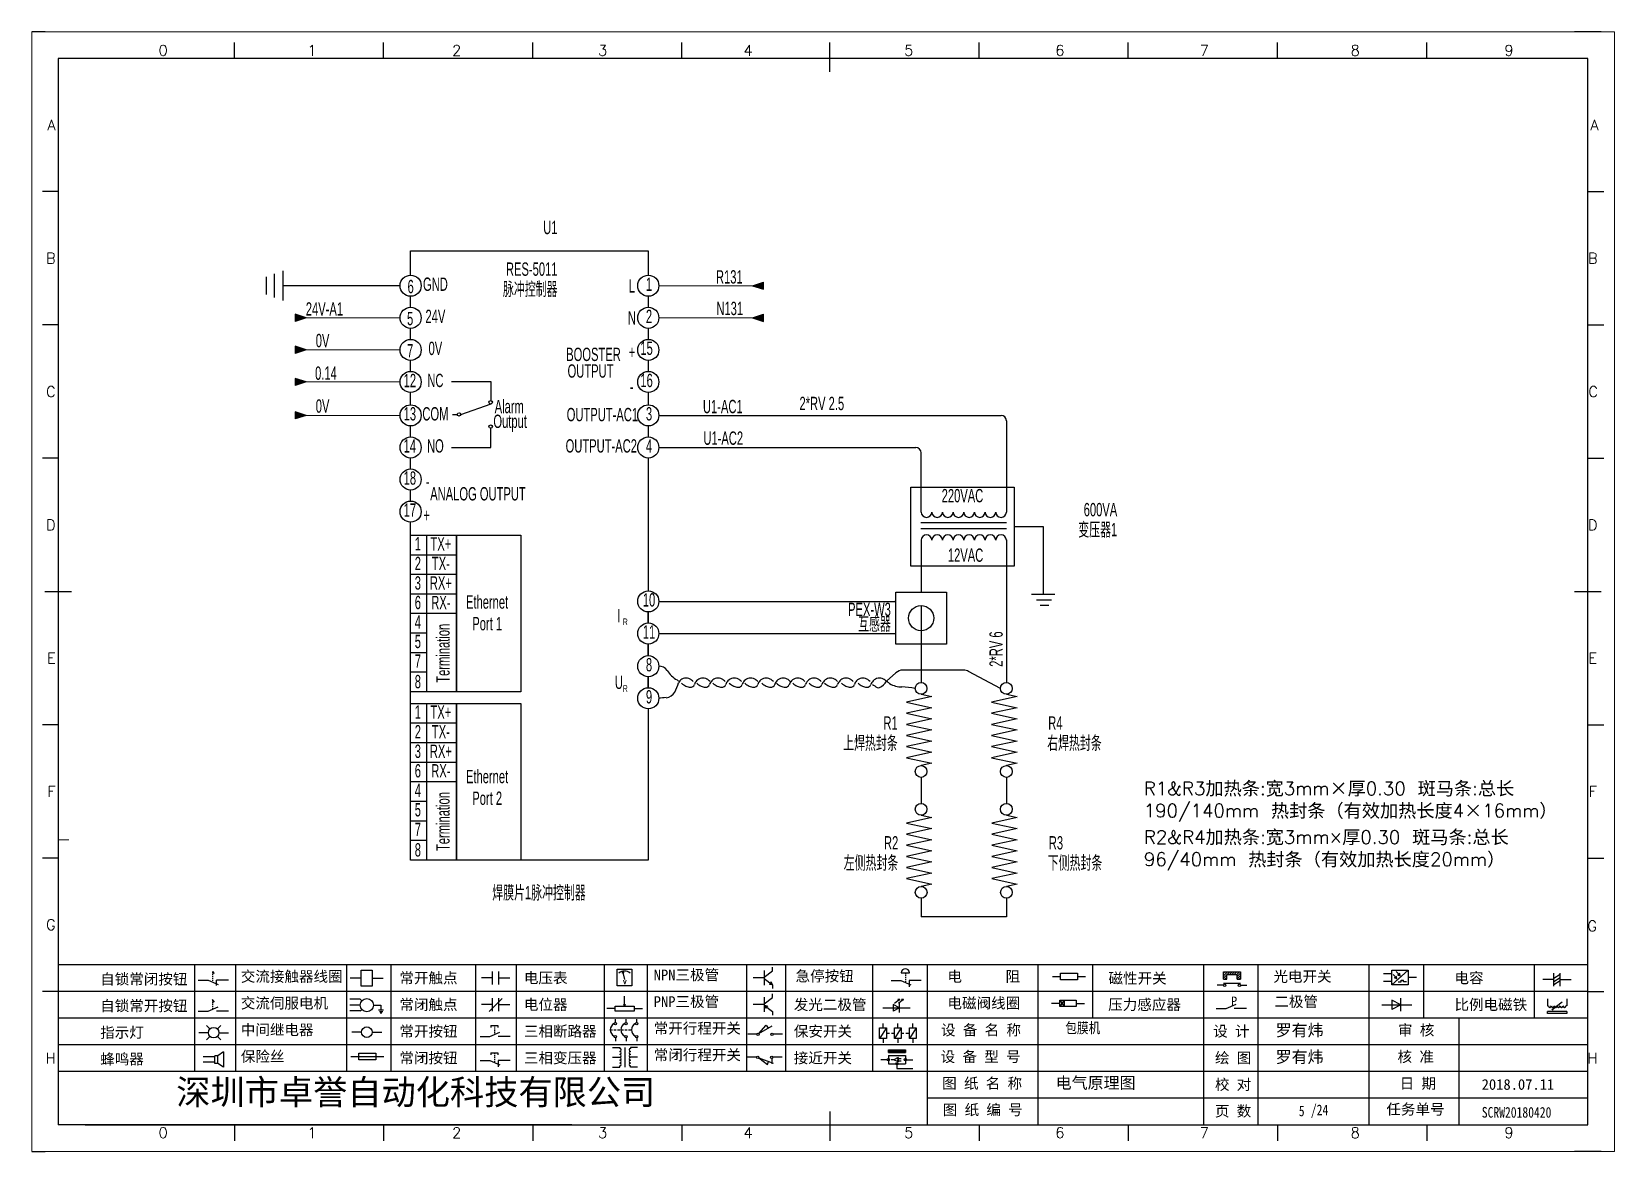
# Model space of a CAD drawing. Extents: x 49673 to 52330, y -5620 to -4375.
# Drawn here: x 51021.8 to 51318.8, y -4860.2 to -4650.2 of the extents above; entities that cross this region are included whole.
import ezdxf
from ezdxf.enums import TextEntityAlignment as Align

# ---------------------------------------------------------------- set-up
doc = ezdxf.new("R2010")
doc.units = 0
doc.header["$MEASUREMENT"] = 0
doc.layers.add('AE_BOR', color=1, linetype='Continuous')
doc.layers.add('Dimension', color=3, linetype='Continuous', lineweight=13)
doc.styles.get("Standard").update_dxf_attribs({"font": 'txt.shx'})
doc.styles.add('WD', font='simplex.shx', dxfattribs={"bigfont": 'gbcbig.shx'})
doc.styles.add('样式 8', font='arial.ttf')
doc.styles.add('楷体', font='STFANGSO.TTF', dxfattribs={"width": 0.8})
doc.styles.add('汉字', font='')
doc.styles.get('汉字').set_extended_font_data('新宋体')

msp = doc.modelspace()

# ---------------------------------------------------------------- texts
at = {"color": 3, "lineweight": 0, "style": '样式 8', "width": 0.6}
for s, height, p in [('6', 2.5, (51092.92, -4698.01)), ('GND', 2.5, (51097.56, -4697.57)), ('L', 2.5, (51134.44, -4697.9)), ('1', 2.5, (51137.65, -4697.57)), ('5', 2.5, (51092.82, -4704.03)), ('24V', 2.5, (51097.56, -4703.58)), ('N', 2.5, (51134.44, -4703.91)), ('2', 2.5, (51137.65, -4703.58)), ('7', 2.5, (51092.82, -4710.05)), ('0V', 2.5, (51097.56, -4709.6)), ('BOOSTER', 2.5, (51127.23, -4710.73)), ('+', 2.5, (51134.46, -4710.3)), ('15', 2.5, (51137.19, -4709.6)), ('OUTPUT', 2.5, (51126.67, -4713.85)), ('12', 2.5, (51092.77, -4715.62)), ('NC', 2.5, (51097.56, -4715.62)), ('16', 2.5, (51137.19, -4715.62)), ('Alarm', 2.5, (51111.42, -4720.46)), ('-', 2.5, (51134.4, -4716.78)), ('13', 2.5, (51092.77, -4721.88)), ('COM', 2.5, (51097.56, -4721.88)), ('Output', 2.5, (51111.59, -4723.64)), ('OUTPUT-AC1', 2.5, (51128.9, -4722.02)), ('3', 2.5, (51137.65, -4721.88)), ('14', 2.5, (51092.77, -4727.9)), ('NO', 2.5, (51097.56, -4727.9)), ('OUTPUT-AC2', 2.5, (51128.69, -4727.9)), ('4', 2.5, (51137.65, -4727.9)), ('18', 2.5, (51092.77, -4733.92)), ('-', 2.5, (51096.12, -4734.57)), ('ANALOG OUTPUT', 2.5, (51105.55, -4736.88)), ('17', 2.5, (51092.77, -4739.93)), ('+', 2.5, (51095.92, -4740.9)), ('1', 2.5, (51094.27, -4746.26)), ('TX+', 2.5, (51098.59, -4746.27)), ('2', 2.5, (51094.27, -4749.93)), ('TX-', 2.5, (51098.59, -4749.94)), ('3', 2.5, (51094.27, -4753.6)), ('RX+', 2.5, (51098.59, -4753.61)), ('6', 2.5, (51094.27, -4757.27)), ('RX-', 2.5, (51098.59, -4757.27)), ('Ethernet', 2.5, (51107.26, -4757.13)), ('10', 2.5, (51137.65, -4756.78)), ('4', 2.5, (51094.27, -4760.93)), ('Port 1', 2.5, (51107.28, -4761.25)), ('I', 2.5, (51132.01, -4759.74)), ('R', 1.25, (51133.19, -4760.89)), ('5', 2.5, (51094.27, -4764.6)), ('11', 2.5, (51137.65, -4762.8)), ('7', 2.5, (51094.27, -4768.27)), ('8', 2.5, (51137.65, -4768.93)), ('8', 2.5, (51094.27, -4772.1)), ('U', 2.5, (51132, -4772.25)), ('R', 1.25, (51133.18, -4773.4)), ('9', 2.5, (51137.65, -4774.95)), ('1', 2.5, (51094.27, -4777.82)), ('TX+', 2.5, (51098.59, -4777.83)), ('2', 2.5, (51094.27, -4781.49)), ('TX-', 2.5, (51098.59, -4781.5)), ('3', 2.5, (51094.27, -4785.16)), ('RX+', 2.5, (51098.59, -4785.17)), ('6', 2.5, (51094.27, -4788.83)), ('RX-', 2.5, (51098.59, -4788.84)), ('Ethernet', 2.5, (51107.26, -4789.86)), ('4', 2.5, (51094.27, -4792.5)), ('Port 2', 2.5, (51107.28, -4793.98)), ('5', 2.5, (51094.27, -4796.16)), ('7', 2.5, (51094.27, -4799.83)), ('8', 2.5, (51094.27, -4803.66)), ('焊膜片1脉冲控制器', 2.5, (51117, -4811.62))]:
    msp.add_text(s, height=height, dxfattribs=at).set_placement(p, align=Align.MIDDLE)
at = {"char_height": 2.5, "attachment_point": 1}
for s, insert, width in [('R1&R3{\\f宋体|b0|i0|c134|p2;加热条}:{\\f宋体|b0|i0|c134|p2;宽}3mm{\\f宋体|b0|i0|c134|p2;×厚}0.30 {\\f宋体|b0|i0|c134|p2;斑马条}:{\\f宋体|b0|i0|c134|p2;总长}190/140mm {\\f宋体|b0|i0|c134|p2;热封条（有效加热长度}4{\\f宋体|b0|i0|c134|p2;×}16mm{\\f宋体|b0|i0|c134|p2;）}', (51230.49, -4790.89), 82.4243), ('R2&R4加热条:宽3mm×厚0.30 斑马条:总长96/40mm 热封条（有效加热长度20mm）', (51230.51, -4800.02), 82.6149)]:
    msp.add_mtext(s, dxfattribs=dict(at, insert=insert, width=width))
at = {"lineweight": 0, "style": '样式 8', "width": 0.6}
for tag, p in [('U1', (51120.47, -4688.18)), ('RES-5011', (51120.47, -4695.99)), ('脉冲控制器', (51120.47, -4699.71)), ('220VAC', (51200.37, -4738.48)), ('600VA', (51225.51, -4741.1)), ('变压器1', (51225.51, -4744.83)), ('12VAC', (51200.37, -4749.64)), ('PEX-W3', (51183.03, -4759.81)), ('互感器', (51183.03, -4762.51)), ('R1', (51184.31, -4781.12)), ('R4', (51215.24, -4781.12)), ('上焊热封条', (51184.31, -4784.85)), ('右焊热封条', (51222.59, -4784.85)), ('R2', (51184.42, -4803.59)), ('R3', (51215.35, -4803.59)), ('左侧热封条', (51184.42, -4807.32)), ('下侧热封条', (51222.7, -4807.32))]:
    msp.add_attdef(tag, text='', height=2.5, dxfattribs=at).set_placement(p, align=Align.RIGHT)
at = {"layer": 'Dimension', "lineweight": 0, "style": '样式 8', "width": 0.6}
for s, p in [('R131', (51155.22, -4697.45)), ('24V-A1', (51080.23, -4703.46)), ('N131', (51155.3, -4703.37)), ('0V', (51077.67, -4709.39)), ('0V', (51077.67, -4721.67)), ('U1-AC1', (51155.22, -4721.76)), ('U1-AC2', (51155.3, -4727.69))]:
    msp.add_text(s, height=2.5, dxfattribs=at).set_placement(p, align=Align.RIGHT)
at = {"layer": 'Dimension', "color": 6, "lineweight": 0, "style": '样式 8', "width": 0.6}
msp.add_text('0.14', height=2.5, dxfattribs=at).set_placement((51079.06, -4715.5), align=Align.RIGHT)
at = {"layer": 'Dimension', "color": 1, "lineweight": 0, "style": '样式 8', "width": 0.6}
msp.add_text('2*RV 2.5', height=2.5, dxfattribs=at).set_placement((51165.88, -4721.19))
for s, p in [('Termination', (51100.23, -4772.32)), ('2*RV 6', (51204.02, -4769.33)), ('Termination', (51100.23, -4803.88))]:
    msp.add_text(s, height=2.5, rotation=90, dxfattribs=at).set_placement(p)
at = {"layer": 'Dimension', "color": 0, "lineweight": 0, "insert": (51259.58, -4851.62), "char_height": 2, "width": 2.9421, "attachment_point": 1, "style": '楷体'}
msp.add_mtext('5', dxfattribs=at)

# ---------------------------------------------------------------- blocks, each defined once
blk = doc.blocks.new('磁性开关')
at = {"linetype": 'ByBlock'}
h = blk.add_hatch(dxfattribs=at)
h.set_pattern_fill('ANSI31', color=256, scale=0.1, style=0)
h.set_pattern_definition([(45, (0, 0), (-0.224506403, 0.224506403), [])])
h.paths.add_polyline_path([(-1910.88, -776.69), (-1910.88, -775.29), (-1907.69, -775.29), (-1907.69, -776.69), (-1908.31, -776.69), (-1908.31, -775.79), (-1910.25, -775.79), (-1910.25, -776.69)])
for p, q in [((-1910.91, -777.81), (-1912.09, -777.81)), ((-1910.88, -776.69), (-1910.88, -775.29)), ((-1910.88, -775.29), (-1907.69, -775.29)), ((-1910.88, -776.69), (-1910.25, -776.69)), ((-1910.88, -777.39), (-1907.69, -777.39)), ((-1910.25, -776.69), (-1910.25, -775.79)), ((-1910.25, -775.79), (-1908.31, -775.79)), ((-1908.31, -776.69), (-1908.31, -775.79)), ((-1908.31, -776.69), (-1907.69, -776.69)), ((-1907.69, -775.29), (-1907.69, -776.69)), ((-1907.66, -777.81), (-1906.48, -777.81))]:
    blk.add_line(p, q, dxfattribs=at)
for centre in [(-1910.68, -777.81), (-1907.88, -777.81)]:
    blk.add_circle(centre, 0.225, dxfattribs=at)
blk = doc.blocks.new('*U28')
at = {"linetype": 'ByBlock'}
for p, q in [((-1909.23, -780.45), (-1909.23, -780.67)), ((-1909.23, -780.45), (-1908.92, -780.84)), ((-1909.23, -780.84), (-1909.23, -781.05)), ((-1911.92, -782.07), (-1910.06, -782.07)), ((-1910.06, -782.07), (-1908.18, -782.88)), ((-1909.23, -781.23), (-1909.23, -781.44)), ((-1909.23, -781.61), (-1909.23, -781.83)), ((-1909.23, -782), (-1909.23, -782.21)), ((-1909.23, -782.38), (-1909.23, -782.43)), ((-1908.52, -783.07), (-1908.52, -782.07)), ((-1906.25, -782.07), (-1908.52, -782.07))]:
    blk.add_line(p, q, dxfattribs=at)
blk = doc.blocks.new('*U30')
at = {"linetype": 'ByBlock'}
for p, q in [((-1911.92, -792.89), (-1910.06, -792.89)), ((-1910.06, -792.89), (-1908.18, -792.08)), ((-1908.88, -791.17), (-1909.23, -790.71)), ((-1909.23, -790.71), (-1909.23, -790.92)), ((-1909.23, -791.09), (-1909.23, -791.31)), ((-1909.23, -791.48), (-1909.23, -791.69)), ((-1909.23, -791.86), (-1909.23, -792.08)), ((-1909.23, -792.25), (-1909.23, -792.47)), ((-1906.25, -792.89), (-1908.52, -792.89))]:
    blk.add_line(p, q, dxfattribs=at)
blk = doc.blocks.new('蜂鸣器')
at = {"linetype": 'ByBlock'}
for p, q in [((-1907.17, -795.53), (-1908.25, -796.26)), ((-1907.17, -795.53), (-1907.17, -798.41)), ((-1908.8, -796.48), (-1911.01, -796.48)), ((-1908.8, -797.46), (-1911.01, -797.46)), ((-1908.25, -796.26), (-1908.8, -796.26)), ((-1908.8, -797.68), (-1908.8, -796.26)), ((-1908.25, -797.68), (-1908.8, -797.68)), ((-1908.25, -797.68), (-1908.25, -796.26)), ((-1907.17, -798.41), (-1908.25, -797.68))]:
    blk.add_line(p, q, dxfattribs=at)
blk = doc.blocks.new('指示灯')
at = {"linetype": 'ByBlock'}
for p, q in [((-1854.25, -776.92), (-1856.06, -776.92)), ((-1854.62, -775.59), (-1853.97, -776.23)), ((-1854.62, -778.25), (-1853.97, -777.61)), ((-1851.9, -775.59), (-1852.54, -776.23)), ((-1851.9, -778.25), (-1852.54, -777.61)), ((-1852.26, -776.92), (-1850.45, -776.92))]:
    blk.add_line(p, q, dxfattribs=at)
blk.add_circle((-1853.26, -776.92), 0.992, dxfattribs=at)
blk = doc.blocks.new('光电开关')
at = {"linetype": 'ByBlock'}
h = blk.add_hatch(dxfattribs=at)
h.set_pattern_fill('ANSI31', color=256, scale=0.01, style=0)
h.set_pattern_definition([(45, (0.172267, 0), (-0.0224506403, 0.0224506403), [])])
h.paths.add_polyline_path([(-1882.44, -776.34), (-1882.5, -775.91), (-1882.68, -776.07)])
h.paths.add_polyline_path([(-1882.86, -776.23), (-1882.44, -776.34), (-1882.68, -776.07)])
h.paths.add_polyline_path([(-1883.05, -776.88), (-1883.11, -776.45), (-1883.29, -776.61)])
h.paths.add_polyline_path([(-1883.47, -776.77), (-1883.05, -776.88), (-1883.29, -776.61)])
for p, q in [((-1884.01, -775.96), (-1885.56, -775.96)), ((-1884.01, -777.39), (-1885.56, -777.39)), ((-1880.91, -775.3), (-1884.01, -778.05)), ((-1883.75, -776.09), (-1883.05, -776.88)), ((-1883.11, -776.45), (-1883.47, -776.77)), ((-1883.05, -776.88), (-1883.47, -776.77)), ((-1883.14, -775.55), (-1882.44, -776.34)), ((-1883.05, -776.88), (-1883.11, -776.45)), ((-1882.5, -775.91), (-1882.86, -776.23)), ((-1882.44, -776.34), (-1882.86, -776.23)), ((-1882.78, -777.47), (-1882.23, -777.47)), ((-1882.44, -776.34), (-1882.5, -775.91)), ((-1882.23, -777.47), (-1882.23, -777.14)), ((-1882.23, -777.14), (-1881.78, -777.14)), ((-1881.78, -777.47), (-1881.78, -777.14)), ((-1881.23, -777.47), (-1881.78, -777.47)), ((-1879.37, -776.67), (-1880.91, -776.67))]:
    blk.add_line(p, q, dxfattribs=at)
blk.add_lwpolyline([(-1884.01, -775.3), (-1880.91, -775.3), (-1880.91, -778.05), (-1884.01, -778.05)], close=True, dxfattribs=at)
blk = doc.blocks.new('交流接触器线圈')
at = {"linetype": 'ByBlock'}
for p, q in [((-1880.82, -781.77), (-1882.87, -781.77)), ((-1878.72, -781.77), (-1876.67, -781.77))]:
    blk.add_line(p, q, dxfattribs=at)
blk.add_lwpolyline([(-1880.82, -780.28), (-1878.72, -780.28), (-1878.72, -783.26), (-1880.82, -783.26)], close=True, dxfattribs=at)
blk = doc.blocks.new('交流伺服电机')
at = {"linetype": 'ByBlock'}
for p, q in [((-1880.97, -785.75), (-1882.94, -785.75)), ((-1880.97, -786.85), (-1882.94, -786.85)), ((-1880.97, -785.75), (-1880.65, -786.03)), ((-1878.49, -786.85), (-1877.07, -786.85)), ((-1877.07, -786.85), (-1877.07, -787.72)), ((-1880.97, -787.94), (-1882.94, -787.94)), ((-1880.97, -787.94), (-1880.65, -787.67)), ((-1877.54, -787.72), (-1876.59, -787.72)), ((-1877.38, -788.01), (-1876.75, -788.01)), ((-1877.23, -788.29), (-1876.9, -788.29))]:
    blk.add_line(p, q, dxfattribs=at)
blk.add_circle((-1879.73, -786.85), 1.24, dxfattribs=at)
blk = doc.blocks.new('中间继电器')
at = {"linetype": 'ByBlock'}
for p, q in [((-1880.72, -791.92), (-1882.54, -791.92)), ((-1878.74, -791.92), (-1876.92, -791.92))]:
    blk.add_line(p, q, dxfattribs=at)
blk.add_circle((-1879.73, -791.92), 0.992, dxfattribs=at)
blk = doc.blocks.new('保险丝')
at = {"linetype": 'ByBlock'}
blk.add_line((-1882.72, -796.49), (-1876.55, -796.49), dxfattribs=at)
blk.add_lwpolyline([(-1881.2, -795.86), (-1878.06, -795.86), (-1878.06, -797.12), (-1881.2, -797.12)], close=True, dxfattribs=at)
blk = doc.blocks.new('常开按钮')
at = {"linetype": 'ByBlock'}
for p, q in [((-1910.06, -787.73), (-1908.18, -786.93)), ((-1909.9, -785.68), (-1908.56, -785.68)), ((-1909.9, -785.68), (-1909.9, -786.07)), ((-1909.23, -785.68), (-1909.23, -785.89)), ((-1909.23, -786.06), (-1909.23, -786.28)), ((-1909.23, -786.45), (-1909.23, -786.67)), ((-1909.23, -786.84), (-1909.23, -787.05)), ((-1908.56, -785.68), (-1908.56, -786.07)), ((-1911.92, -787.73), (-1910.06, -787.73)), ((-1909.23, -787.22), (-1909.23, -787.38)), ((-1906.25, -787.73), (-1908.52, -787.73))]:
    blk.add_line(p, q, dxfattribs=at)
blk = doc.blocks.new('常开触点')
at = {"linetype": 'ByBlock'}
for p, q in [((-1853.82, -782.99), (-1853.82, -780.56)), ((-1852.6, -782.99), (-1852.6, -780.56)), ((-1853.82, -781.77), (-1855.88, -781.77)), ((-1852.6, -781.77), (-1850.55, -781.77))]:
    blk.add_line(p, q, dxfattribs=at)
blk = doc.blocks.new('常闭触点')
at = {"linetype": 'ByBlock'}
for p, q in [((-1853.82, -786.77), (-1855.88, -786.77)), ((-1852.01, -785.66), (-1854.43, -788.1)), ((-1853.82, -787.99), (-1853.82, -785.56)), ((-1852.6, -787.99), (-1852.6, -785.56)), ((-1852.6, -786.77), (-1850.55, -786.77))]:
    blk.add_line(p, q, dxfattribs=at)
blk = doc.blocks.new('常闭按钮')
at = {"linetype": 'ByBlock'}
for p, q in [((-1856.13, -792.28), (-1854.28, -792.28)), ((-1854.28, -792.28), (-1852.4, -793.09)), ((-1854.11, -790.83), (-1852.77, -790.83)), ((-1854.11, -790.83), (-1854.11, -791.22)), ((-1853.44, -790.83), (-1853.44, -791.04)), ((-1853.44, -791.21), (-1853.44, -791.43)), ((-1853.44, -791.6), (-1853.44, -791.82)), ((-1853.44, -791.99), (-1853.44, -792.2)), ((-1853.44, -792.37), (-1853.44, -792.53)), ((-1852.77, -790.83), (-1852.77, -791.22)), ((-1850.47, -792.28), (-1852.73, -792.28)), ((-1852.73, -792.28), (-1852.73, -793.43))]:
    blk.add_line(p, q, dxfattribs=at)
blk = doc.blocks.new('电磁阀线圈')
at = {"linetype": 'ByBlock'}
for p, q in [((-1854.61, -795.92), (-1853.75, -797.16)), ((-1853.75, -795.92), (-1854.61, -797.16)), ((-1853.75, -795.92), (-1853.75, -797.16)), ((-1854.61, -796.54), (-1856.17, -796.54)), ((-1851.53, -796.54), (-1849.97, -796.54))]:
    blk.add_line(p, q, dxfattribs=at)
blk.add_lwpolyline([(-1854.61, -795.92), (-1851.53, -795.92), (-1851.53, -797.16), (-1854.61, -797.16)], close=True, dxfattribs=at)
blk = doc.blocks.new('电压表')
at = {"linetype": 'ByBlock'}
for p, q in [((-1814.84, -780.75), (-1814.91, -781.13)), ((-1814.6, -781.05), (-1814.91, -781.13)), ((-1814.84, -780.75), (-1814.46, -782.26)), ((-1814.84, -780.75), (-1814.6, -781.05))]:
    blk.add_line(p, q, dxfattribs=at)
blk.add_lwpolyline([(-1815.84, -780.34), (-1813.07, -780.34), (-1813.07, -783.49), (-1815.84, -783.49)], close=True, dxfattribs=at)
blk.add_arc((-1814.46, -782.26), 1.56, 46.8313, 133.1687, dxfattribs=at)
at = {"linetype": 'ByBlock', "insert": (-1814.7, -782.39), "char_height": 0.75, "width": 0.6768, "attachment_point": 1}
blk.add_mtext('V', dxfattribs=at)
blk = doc.blocks.new('电位器')
at = {"linetype": 'ByBlock'}
for p, q in [((-1814.45, -787.3), (-1814.62, -786.96)), ((-1814.62, -786.96), (-1814.27, -786.96)), ((-1814.45, -787.3), (-1814.45, -785.39)), ((-1814.45, -787.3), (-1814.27, -786.96)), ((-1816.21, -787.75), (-1817.79, -787.75)), ((-1812.68, -787.75), (-1811.1, -787.75))]:
    blk.add_line(p, q, dxfattribs=at)
blk.add_lwpolyline([(-1816.21, -787.3), (-1812.68, -787.3), (-1812.68, -788.2), (-1816.21, -788.2)], close=True, dxfattribs=at)
blk = doc.blocks.new('三相断路器')
at = {"linetype": 'ByBlock'}
for p, q in [((-1816.17, -790.33), (-1816.17, -789.7)), ((-1814.17, -790.33), (-1814.17, -789.7)), ((-1812.18, -790.33), (-1812.18, -789.7)), ((-1817.14, -791.74), (-1816.72, -791.74)), ((-1816.45, -791.74), (-1816.03, -791.74)), ((-1815.76, -791.74), (-1815.34, -791.74)), ((-1815.07, -791.74), (-1814.65, -791.74)), ((-1814.38, -791.74), (-1813.96, -791.74)), ((-1813.69, -791.74), (-1813.27, -791.74)), ((-1816.17, -793.19), (-1816.17, -793.83)), ((-1814.17, -793.19), (-1814.17, -793.83)), ((-1812.18, -793.19), (-1812.18, -793.83))]:
    blk.add_line(p, q, dxfattribs=at)
for centre in [(-1816.17, -790.55), (-1816.17, -792.98), (-1814.17, -790.55), (-1814.17, -792.98), (-1812.18, -790.55), (-1812.18, -792.98)]:
    blk.add_circle(centre, 0.219, dxfattribs=at)
for centre in [(-1815.81, -791.74), (-1813.82, -791.74), (-1811.83, -791.74)]:
    blk.add_arc(centre, 1.32, 115.5791, 244.4209, dxfattribs=at)
blk = doc.blocks.new('三相变压器')
at = {"linetype": 'ByBlock'}
for p, q in [((-1816.69, -795.03), (-1815.37, -795.03)), ((-1815.37, -795.03), (-1815.37, -795.24)), ((-1814.34, -798.7), (-1814.34, -795.04)), ((-1812, -795.03), (-1813.32, -795.03)), ((-1813.32, -795.03), (-1813.32, -795.24)), ((-1816.69, -796.87), (-1815.37, -796.87)), ((-1816.69, -798.71), (-1815.37, -798.71)), ((-1815.37, -798.71), (-1815.37, -798.5)), ((-1812, -796.87), (-1813.32, -796.87)), ((-1813.32, -798.71), (-1813.32, -798.5)), ((-1812, -798.71), (-1813.32, -798.71))]:
    blk.add_line(p, q, dxfattribs=at)
for centre, start, end in [((-1815.37, -795.51), 270, 90), ((-1815.37, -796.06), 270, 90), ((-1813.32, -795.51), 90, 270), ((-1813.32, -796.06), 90, 270), ((-1815.37, -796.6), 270, 90), ((-1815.37, -797.14), 270, 90), ((-1815.37, -797.68), 270, 90), ((-1815.37, -798.23), 270, 90), ((-1813.32, -796.6), 90, 270), ((-1813.32, -797.14), 90, 270), ((-1813.32, -797.68), 90, 270), ((-1813.32, -798.23), 90, 270)]:
    blk.add_arc(centre, 0.271, start, end, dxfattribs=at)
blk = doc.blocks.new('压力感应器')
at = {"linetype": 'ByBlock'}
for p, q in [((-1817.44, -777.73), (-1815.59, -777.73)), ((-1815.59, -777.73), (-1813.71, -776.93)), ((-1811.78, -777.73), (-1814.05, -777.73))]:
    blk.add_line(p, q, dxfattribs=at)
at = {"linetype": 'ByBlock', "insert": (-1814.65, -775.48), "char_height": 1.68, "width": 1.2242, "attachment_point": 1}
blk.add_mtext('{\\fNSimSun|b0|i0|c134|p49;P}', dxfattribs=at)
blk = doc.blocks.new('二极管')
at = {"linetype": 'ByBlock'}
for p, q in [((-1787.52, -776.77), (-1781.92, -776.77)), ((-1783.97, -776.77), (-1785.69, -775.9)), ((-1785.69, -775.9), (-1785.69, -777.65)), ((-1783.97, -776.77), (-1785.69, -777.65)), ((-1783.97, -777.99), (-1783.97, -775.56))]:
    blk.add_line(p, q, dxfattribs=at)
blk = doc.blocks.new('NPN三极管')
at = {"linetype": 'ByBlock'}
for p, q in [((-1785.73, -780.61), (-1785.73, -783.32)), ((-1785.73, -781.82), (-1784.15, -780.66)), ((-1784.15, -780.66), (-1784.15, -779.98)), ((-1785.73, -781.97), (-1787.81, -781.97)), ((-1785.73, -782.11), (-1784.15, -783.27)), ((-1784.41, -782.73), (-1784.74, -783.18)), ((-1784.15, -783.27), (-1784.74, -783.18)), ((-1784.15, -783.27), (-1784.41, -782.73)), ((-1784.15, -783.27), (-1784.15, -783.96))]:
    blk.add_line(p, q, dxfattribs=at)
blk = doc.blocks.new('PNP三极管')
at = {"linetype": 'ByBlock'}
for p, q in [((-1784.9, -786.74), (-1786.98, -786.74)), ((-1784.9, -785.38), (-1784.9, -788.09)), ((-1784.9, -786.59), (-1783.32, -785.43)), ((-1784.9, -786.88), (-1783.32, -788.04)), ((-1784.9, -786.88), (-1784.31, -786.97)), ((-1784.9, -786.88), (-1784.64, -787.42)), ((-1784.31, -786.97), (-1784.64, -787.42)), ((-1783.32, -785.43), (-1783.32, -784.75)), ((-1783.32, -788.04), (-1783.32, -788.73))]:
    blk.add_line(p, q, dxfattribs=at)
blk = doc.blocks.new('常开行程开关')
at = {"linetype": 'ByBlock'}
for p, q in [((-1786.29, -792.3), (-1788.01, -792.3)), ((-1785.89, -792.17), (-1784.52, -790.62)), ((-1785.89, -792.17), (-1783.43, -790.72)), ((-1784.52, -790.62), (-1784.19, -791.17)), ((-1781.48, -792.3), (-1783.21, -792.3))]:
    blk.add_line(p, q, dxfattribs=at)
for centre in [(-1786.07, -792.3), (-1783.42, -792.3)]:
    blk.add_circle(centre, 0.219, dxfattribs=at)
blk = doc.blocks.new('常闭行程开关')
at = {"linetype": 'ByBlock'}
for p, q in [((-1786.34, -796.62), (-1788.07, -796.62)), ((-1785.93, -796.72), (-1783.25, -797.7)), ((-1785.93, -796.72), (-1784.3, -798)), ((-1784.3, -798), (-1784.08, -797.4)), ((-1783.48, -796.84), (-1783.48, -797.85)), ((-1781.54, -796.62), (-1783.26, -796.62))]:
    blk.add_line(p, q, dxfattribs=at)
for centre in [(-1786.12, -796.62), (-1783.48, -796.62)]:
    blk.add_circle(centre, 0.219, dxfattribs=at)
blk = doc.blocks.new('电容')
at = {"linetype": 'ByBlock'}
for p, q in [((-1756.08, -782.99), (-1756.08, -780.56)), ((-1754.86, -780.79), (-1756.08, -781.55)), ((-1754.86, -782.99), (-1754.86, -780.56)), ((-1756.08, -781.77), (-1758.13, -781.77)), ((-1754.86, -781.44), (-1756.08, -782.2)), ((-1754.86, -781.99), (-1756.08, -782.75)), ((-1754.86, -781.77), (-1752.81, -781.77))]:
    blk.add_line(p, q, dxfattribs=at)
blk = doc.blocks.new('发光二极管')
at = {"linetype": 'ByBlock'}
for p, q in [((-1758.01, -786.77), (-1752.89, -786.77)), ((-1754.84, -786.77), (-1756.04, -786.16)), ((-1756.04, -786.16), (-1756.04, -787.39)), ((-1754.84, -786.77), (-1756.04, -787.39)), ((-1755.78, -785.92), (-1754.89, -785.14)), ((-1754.89, -785.14), (-1755.2, -785.22)), ((-1755.2, -785.22), (-1755.01, -785.43)), ((-1755.08, -785.92), (-1754.18, -785.14)), ((-1754.89, -785.14), (-1755.01, -785.43)), ((-1754.84, -787.63), (-1754.84, -785.92)), ((-1754.18, -785.14), (-1754.49, -785.22)), ((-1754.49, -785.22), (-1754.31, -785.43)), ((-1754.18, -785.14), (-1754.31, -785.43))]:
    blk.add_line(p, q, dxfattribs=at)
blk = doc.blocks.new('比例电磁阀')
at = {"linetype": 'ByBlock'}
for p, q in [((-1757.26, -775.38), (-1757.26, -776.71)), ((-1757.26, -776.71), (-1757.05, -776.71)), ((-1753.6, -777.73), (-1757.25, -777.73)), ((-1757.25, -778.13), (-1757.25, -777.73)), ((-1753.6, -778.13), (-1757.25, -778.13)), ((-1754.5, -775.98), (-1756.35, -777.44)), ((-1756.35, -777.44), (-1756.25, -777.25)), ((-1756.35, -777.44), (-1756.15, -777.38)), ((-1756.15, -777.38), (-1756.25, -777.25)), ((-1753.58, -776.71), (-1753.8, -776.71)), ((-1753.6, -777.73), (-1753.6, -778.13)), ((-1753.58, -775.38), (-1753.58, -776.71))]:
    blk.add_line(p, q, dxfattribs=at)
for centre in [(-1756.78, -776.71), (-1756.24, -776.71), (-1755.7, -776.71), (-1755.15, -776.71), (-1754.61, -776.71), (-1754.07, -776.71)]:
    blk.add_arc(centre, 0.271, 180, 0, dxfattribs=at)
blk = doc.blocks.new('保安开关')
at = {"linetype": 'ByBlock'}
for p, q in [((-1757.96, -790.79), (-1757.96, -789.97)), ((-1755.17, -790.79), (-1755.17, -789.97)), ((-1752.39, -790.79), (-1752.39, -789.97)), ((-1757.33, -790.79), (-1758.6, -792.81)), ((-1757.96, -792.81), (-1757.96, -793.62)), ((-1757.33, -791.8), (-1756.72, -791.8)), ((-1756.35, -791.8), (-1755.89, -791.8)), ((-1754.54, -790.79), (-1755.81, -792.81)), ((-1755.17, -792.81), (-1755.17, -793.62)), ((-1754.52, -791.8), (-1754.06, -791.8)), ((-1753.69, -791.8), (-1753.08, -791.8)), ((-1751.75, -790.79), (-1753.02, -792.81)), ((-1752.39, -792.81), (-1752.39, -793.62))]:
    blk.add_line(p, q, dxfattribs=at)
for points in [[(-1758.6, -790.79), (-1757.33, -790.79), (-1757.33, -792.81), (-1758.6, -792.81)], [(-1755.81, -790.79), (-1754.54, -790.79), (-1754.54, -792.81), (-1755.81, -792.81)], [(-1753.02, -790.79), (-1751.75, -790.79), (-1751.75, -792.81), (-1753.02, -792.81)]]:
    blk.add_lwpolyline(points, close=True, dxfattribs=at)
blk = doc.blocks.new('接近开关')
at = {"linetype": 'ByBlock'}
h = blk.add_hatch(dxfattribs=at)
h.set_pattern_fill('ANSI31', color=256, scale=0.01, style=0)
h.set_pattern_definition([(45, (-89.131516, -30.795668), (-0.0224506403, 0.0224506403), [])])
h.paths.add_polyline_path([(-1516.96, -1123.35), (-1516.96, -1122.85), (-1513.76, -1122.85), (-1513.76, -1123.35)])
for p, q in [((-1517.18, -1124.71), (-1518.36, -1124.71)), ((-1516.96, -1123.35), (-1516.96, -1122.85)), ((-1516.96, -1122.85), (-1513.76, -1122.85)), ((-1516.96, -1123.35), (-1513.76, -1123.35)), ((-1516.96, -1123.95), (-1513.76, -1123.95)), ((-1516.96, -1123.95), (-1516.96, -1125.47)), ((-1516.96, -1125.47), (-1513.76, -1125.47)), ((-1515.91, -1124.71), (-1516.45, -1124.71)), ((-1515.11, -1124.31), (-1515.91, -1124.71)), ((-1515.11, -1125.11), (-1515.91, -1124.71)), ((-1515.33, -1124.53), (-1515.17, -1124.53)), ((-1515.33, -1124.88), (-1515.17, -1124.88)), ((-1515.25, -1124.45), (-1515.25, -1124.61)), ((-1515.11, -1124.31), (-1515.11, -1125.11)), ((-1515.11, -1124.48), (-1514.58, -1124.48)), ((-1515.11, -1124.94), (-1514.58, -1124.94)), ((-1513.76, -1122.85), (-1513.76, -1123.35)), ((-1513.76, -1123.95), (-1513.76, -1125.47)), ((-1513.54, -1124.71), (-1512.36, -1124.71)), ((-1515.36, -1125.69), (-1515.36, -1126.36)), ((-1515.36, -1126.36), (-1512.36, -1126.36))]:
    blk.add_line(p, q, dxfattribs=at)
for centre in [(-1516.96, -1124.71), (-1515.36, -1125.47), (-1513.76, -1124.71)]:
    blk.add_circle(centre, 0.225, dxfattribs=at)
blk = doc.blocks.new('电阻')
at = {"linetype": 'ByBlock'}
for p, q in [((-3.09, 0), (-1.57, 0)), ((1.57, 0), (3.09, 0))]:
    blk.add_line(p, q, dxfattribs=at)
blk.add_lwpolyline([(-1.57, 0.63), (1.57, 0.63), (1.57, -0.63), (-1.57, -0.63)], close=True, dxfattribs=at)
blk = doc.blocks.new('急停按钮')
at = {"linetype": 'ByBlock'}
for p, q in [((-1.86, 0), (0, 0)), ((0, 0), (1.88, -0.81)), ((0.06, 1.45), (1.61, 1.45)), ((0.83, 1.45), (0.83, 1.24)), ((0.83, 1.07), (0.83, 0.85)), ((0.83, 0.68), (0.83, 0.47)), ((0.83, 0.29), (0.83, 0.08)), ((3.81, 0), (1.54, 0)), ((1.54, 0), (1.54, -1.15)), ((0.83, -0.09), (0.83, -0.24))]:
    blk.add_line(p, q, dxfattribs=at)
blk.add_arc((0.83, 1.45), 0.774, 0, 180)
blk = doc.blocks.new('电控横A4')
for p, q in [((292, -5), (5, -5)), ((5, -5), (5, -205)), ((292, -205), (292, -5)), ((10.03, -205), (289.53, -205)), ((130.8, -205), (190.75, -205)), ((190.75, -205), (259.54, -205))]:
    blk.add_line(p, q)
at = {"lineweight": 9, "ltscale": 0.1}
for p, q in [((5, -151.57), (7, -151.57)), ((101.34, -205), (130.8, -205)), ((129.44, -205), (129.44, -205)), ((129.44, -205), (129.44, -205)), ((129.44, -205), (129.44, -205)), ((129.44, -205), (129.44, -205))]:
    blk.add_line(p, q, dxfattribs=at)
at = {"linetype": 'ByBlock'}
for p, q in [((292, -175), (5, -175)), ((292, -180), (5, -180)), ((292, -185), (5, -185)), ((292, -190), (5, -190)), ((292, -195), (5, -195)), ((292, -200), (168.03, -200))]:
    blk.add_line(p, q, dxfattribs=at)
at = {"color": 0, "lineweight": -2}
for p, q in [((30.58, -175), (30.58, -195)), ((38.26, -175), (38.26, -195)), ((59.05, -175), (59.05, -195)), ((67.4, -175), (67.4, -195)), ((83.26, -175), (83.26, -195)), ((90.91, -175), (90.91, -195)), ((107.4, -175), (107.4, -195)), ((115.5, -175), (115.5, -195)), ((134.12, -175), (134.12, -195)), ((141.48, -175), (141.48, -195)), ((157.79, -175), (157.79, -195)), ((168.03, -175), (168.03, -204.92)), ((188.84, -175), (188.84, -185)), ((199.08, -175), (199.08, -185)), ((219.89, -175), (219.89, -185)), ((230.12, -175), (230.12, -185)), ((250.93, -175), (250.93, -185)), ((261.17, -175), (261.17, -185)), ((281.98, -175), (281.98, -185)), ((188.84, -185), (188.84, -204.92)), ((219.89, -185), (219.89, -205)), ((230.12, -185), (230.12, -205)), ((250.93, -185), (250.93, -205)), ((267.79, -185), (267.79, -205))]:
    blk.add_line(p, q, dxfattribs=at)
at = {"color": 0, "ltscale": 2}
for p, q in [((292, -205), (292, -183.55)), ((101.34, -205), (5, -205)), ((259.54, -205), (289.53, -205)), ((259.54, -205), (292, -205))]:
    blk.add_line(p, q, dxfattribs=at)
at = {"layer": 'AE_BOR', "lineweight": 30}
for p, q in [((2.53, 0), (0, 0)), ((294.53, 0), (289.53, 0)), ((0, -210), (2.53, -210)), ((294.53, -210), (289.53, -210))]:
    blk.add_line(p, q, dxfattribs=at)
at = {"layer": 'AE_BOR', "color": 1, "lineweight": 15}
for p, q in [((0, 0), (297, 0)), ((0, -210), (0, 0)), ((297, 0), (297, -210)), ((297, -210), (0, -210))]:
    blk.add_line(p, q, dxfattribs=at)
at = {"layer": 'AE_BOR'}
for p, q in [((38.03, -5), (38.03, -2)), ((66.03, -5), (66.03, -2)), ((94.03, -5), (94.03, -2)), ((122.03, -5), (122.03, -2)), ((149.78, -5), (149.78, -2)), ((177.78, -5), (177.78, -2)), ((205.78, -5), (205.78, -2)), ((233.78, -5), (233.78, -2)), ((261.78, -5), (261.78, -2)), ((5, -30), (2, -30)), ((292, -30), (295, -30)), ((5, -55), (2, -55)), ((292, -55), (295, -55)), ((5, -80), (2, -80)), ((292, -80), (295, -80)), ((5, -130), (2, -130)), ((292, -130), (295, -130)), ((5, -155), (2, -155)), ((292, -155), (295, -155)), ((5, -180), (2, -180)), ((292, -180), (295, -180)), ((38.03, -205), (38.03, -208)), ((66.03, -205), (66.03, -208)), ((94.03, -205), (94.03, -208)), ((122.03, -205), (122.03, -208)), ((149.78, -205), (149.78, -208)), ((177.78, -205), (177.78, -208)), ((205.78, -205), (205.78, -208)), ((233.78, -205), (233.78, -208)), ((261.78, -205), (261.78, -208))]:
    blk.add_line(p, q, dxfattribs=at)
at = {"layer": 'AE_BOR', "color": 2, "lineweight": 30}
for p, q in [((149.78, -7.5), (149.78, -2.5)), ((2.5, -105), (7.5, -105)), ((289.5, -105), (294.5, -105)), ((149.78, -202.5), (149.78, -207.5)), ((149.78, -205), (149.78, -207.5))]:
    blk.add_line(p, q, dxfattribs=at)
at = {"linetype": 'ByBlock'}
for name, p in [('*U28', (1943.19, 604.18)), ('交流接触器线圈', (1942.62, 604.27)), ('常开触点', (1940.27, 604.3)), ('电压表', (1925.71, 604.52)), ('NPN三极管', (1923.2, 604.5)), ('磁性开关', (2134.53, 598.96)), ('光电开关', (2139.22, 599.27)), ('电容', (2041.69, 603.98)), ('电位器', (1925.71, 604.52)), ('PNP三极管', (1922.37, 604.27)), ('压力感应器', (2039.72, 594.52)), ('*U30', (1943.19, 609.18)), ('交流伺服电机', (1942.62, 604.27)), ('常闭触点', (1940.27, 604.3)), ('发光二极管', (1917.72, 603.69)), ('电磁阀线圈', (2047.53, 614.3)), ('二极管', (2040.91, 594.27)), ('比例电磁阀', (2041.69, 593.98)), ('指示灯', (1887.41, 589.18)), ('中间继电器', (1942.62, 604.27)), ('常开按钮', (1996.06, 599.3)), ('三相断路器', (1925.71, 604.52)), ('常开行程开关', (1922.37, 604.27)), ('保安开关', (1917.72, 603.98)), ('蜂鸣器', (1943.19, 604.18)), ('保险丝', (1942.62, 604.27)), ('常闭按钮', (1940.27, 599.3)), ('三相变压器', (1925.71, 604.52)), ('常闭行程开关', (1922.37, 604.27)), ('接近开关', (1677.72, 931.9))]:
    blk.add_blockref(name, p, dxfattribs=at)
for name, p in [('急停按钮', (163.12, -177.98)), ('电阻', (194.66, -177.22))]:
    blk.add_blockref(name, p)
at = {"char_height": 2, "attachment_point": 1, "style": '汉字'}
for s, insert in [('{\\fKaiTi_GB2312|b0|i0|c134|p49;自锁常闭按钮}', (12.86, -176.69)), ('{\\fKaiTi_GB2312|b0|i0|c134|p49;交流接触器线圈}', (39.25, -176.19)), ('{\\fKaiTi_GB2312|b0|i0|c134|p49;常开触点}', (69.01, -176.48)), ('{\\fKaiTi_GB2312|b0|i0|c134|p49;电压表}', (92.37, -176.47)), ('{\\fKaiTi_GB2312|b0|i0|c134|p49;NPN三极管}', (116.73, -175.91)), ('{\\fKaiTi_GB2312|b0|i0|c134|p49;急停按钮}', (143.35, -176.12)), ('{\\fKaiTi_GB2312|b0|i0|c134|p49;电      阻}', (171.86, -176.19)), ('{\\fKaiTi_GB2312|b0|i0|c134|p49;磁性开关}', (202.07, -176.53)), ('{\\fKaiTi_GB2312|b0|i0|c134|p49;光电开关}', (233.02, -176.19)), ('{\\fKaiTi_GB2312|b0|i0|c134|p49;电容}', (267, -176.48)), ('{\\fKaiTi_GB2312|b0|i0|c134|p49;交流伺服电机}', (39.25, -181.19)), ('{\\fKaiTi_GB2312|b0|i0|c134|p49;电位器}', (92.37, -181.47)), ('{\\fKaiTi_GB2312|b0|i0|c134|p49;PNP三极管}', (116.73, -180.91)), ('{\\fKaiTi_GB2312|b0|i0|c134|p49;电磁阀线圈}', (171.86, -181.19)), ('{\\fKaiTi_GB2312|b0|i0|c134|p49;压力感应器}', (202.02, -181.47)), ('{\\fKaiTi_GB2312|b0|i0|c134|p49;二极管}', (233.2, -180.91)), ('{\\fKaiTi_GB2312|b0|i0|c134|p49;自锁常开按钮}', (12.86, -181.69)), ('{\\fKaiTi_GB2312|b0|i0|c134|p49;常闭触点}', (69.01, -181.48)), ('{\\fKaiTi_GB2312|b0|i0|c134|p49;发光二极管}', (143.02, -181.48)), ('{\\fKaiTi_GB2312|b0|i0|c134|p49;比例电磁铁}', (267, -181.48)), ('{\\fKaiTi_GB2312|b0|i0|c134|p49;指示灯}', (12.86, -186.69)), ('{\\fKaiTi_GB2312|b0|i0|c134|p49;中间继电器}', (39.25, -186.19)), ('{\\fKaiTi_GB2312|b0|i0|c134|p49;常开按钮}', (69.01, -186.48)), ('{\\fKaiTi_GB2312|b0|i0|c134|p49;三相断路器}', (92.37, -186.47)), ('{\\fKaiTi_GB2312|b0|i0|c134|p49;常开行程开关}', (116.73, -185.91)), ('{\\fKaiTi_GB2312|b0|i0|c134|p49;保安开关}', (143.02, -186.48)), ('{\\fKaiTi_GB2312|b0|i0|c134|p0;设 备 名 称}', (170.65, -186.24)), ('{\\fKaiTi_GB2312|b0|i0|c134|p0;设 计}', (221.72, -186.46)), ('{\\fKaiTi_GB2312|b0|i0|c134|p0;审 核}', (256.39, -186.25)), ('{\\fKaiTi_GB2312|b0|i0|c134|p49;蜂鸣器}', (12.86, -191.69)), ('{\\fKaiTi_GB2312|b0|i0|c134|p49;保险丝}', (39.25, -191.19)), ('{\\fKaiTi_GB2312|b0|i0|c134|p49;常闭按钮}', (69.01, -191.48)), ('{\\fKaiTi_GB2312|b0|i0|c134|p49;三相变压器}', (92.37, -191.47)), ('{\\fKaiTi_GB2312|b0|i0|c134|p49;常闭行程开关}', (116.73, -190.91)), ('{\\fKaiTi_GB2312|b0|i0|c134|p49;接近开关}', (143.02, -191.48)), ('{\\fKaiTi_GB2312|b0|i0|c134|p0;设 备 型 号}', (170.58, -191.24)), ('{\\fKaiTi_GB2312|b0|i0|c134|p0;绘 图}', (222.05, -191.46)), ('{\\fKaiTi_GB2312|b0|i0|c134|p0;核 准}', (256.32, -191.25)), ('{\\fKaiTi_GB2312|b0|i0|c134|p0;图 纸 名 称}', (170.86, -196.24)), ('{\\fKaiTi_GB2312|b0|i0|c134|p0;日 期}', (256.72, -196.25)), ('{\\fKaiTi_GB2312|b0|i0|c134|p0;校 对}', (222.05, -196.46)), ('{\\fKaiTi_GB2312|b0|i0|c134|p0;图 纸 编 号}', (170.98, -201.2)), ('{\\fKaiTi_GB2312|b0|i0|c134|p0;页 数}', (222.05, -201.46)), ('{\\fKaiTi_GB2312|b0|i0|c134|p0;任务单号}', (254.22, -201.1))]:
    blk.add_mtext(s, dxfattribs=dict(at, insert=insert))
at = {"color": 0, "lineweight": 0, "char_height": 2, "attachment_point": 1, "style": '楷体'}
for s, insert, width in [('包膜机', (193.97, -185.83), 9.1252), ('/24', (240.05, -201.23), 5.6327), ('SCRW20180420', (272.12, -201.68), 9.8608)]:
    blk.add_mtext(s, dxfattribs=dict(at, insert=insert, width=width))
at = {"attachment_point": 1}
for s, insert, char_height, width in [('{\\fKaiTi_GB2312|b0|i0|c134|p49;罗有炜}', (233.43, -186.2), 2.2, 15.3175), ('{\\fKaiTi_GB2312|b0|i0|c134|p49;罗有炜}', (233.43, -191.2), 2.2, 15.3175), ('{\\fKaiTi_GB2312|b0|i0|c134|p49;电气原理图}', (192.15, -196.05), 2.2, 25.88), ('{\\fKaiTi_GB2312|b0|i0|c134|p49;2018.07.11}', (272.1, -196.45), 2, 60.2542)]:
    blk.add_mtext(s, dxfattribs=dict(at, insert=insert, char_height=char_height, width=width))
at = {"color": 0, "lineweight": -2, "insert": (27.14, -196.53), "char_height": 4.7064, "width": 96.1138, "attachment_point": 1}
blk.add_mtext('深圳市卓誉自动化科技有限公司', dxfattribs=at)
at = {"layer": 'AE_BOR', "style": 'WD'}
for s, p in [('0', (24.67, -4.5)), ('1', (52.6, -4.5)), ('2', (79.75, -4.5)), ('3', (107.15, -4.5)), ('4', (134.45, -4.5)), ('5', (164.59, -4.5)), ('6', (192.94, -4.5)), ('7', (220.04, -4.5)), ('8', (248.37, -4.5)), ('9', (277.23, -4.5)), ('0', (24.67, -207.5)), ('1', (52.6, -207.5)), ('2', (79.75, -207.5)), ('3', (107.15, -207.5)), ('4', (134.45, -207.5)), ('5', (164.59, -207.5)), ('6', (192.94, -207.5)), ('7', (220.04, -207.5)), ('8', (248.37, -207.5)), ('9', (277.23, -207.5))]:
    blk.add_text(s, height=2, dxfattribs=at).set_placement(p, align=Align.CENTER)
for s, p in [('A', (4.5, -17.5)), ('A', (294.03, -17.5)), ('B', (4.5, -42.5)), ('B', (293.84, -42.5)), ('C', (4.5, -67.5)), ('C', (293.93, -67.5)), ('D', (4.5, -92.5)), ('D', (293.84, -92.5)), ('E', (4.5, -117.5)), ('E', (293.74, -117.5)), ('F', (4.5, -142.5)), ('F', (293.74, -142.5)), ('F', (293.74, -142.5)), ('G', (4.5, -167.5)), ('G', (293.74, -167.72)), ('H', (4.5, -192.5)), ('H', (293.84, -192.5))]:
    blk.add_text(s, height=2, dxfattribs=at).set_placement(p, align=Align.MIDDLE_RIGHT)

# ---------------------------------------------------------------- hatches: boundary and pattern name
for points in [[(51157.08, -4697.86), (51159.15, -4697.19), (51159.15, -4698.52)], [(51073.34, -4703.87), (51071.27, -4703.21), (51071.27, -4704.54)], [(51157.08, -4703.87), (51159.15, -4703.21), (51159.15, -4704.54)], [(51073.34, -4709.89), (51071.27, -4709.22), (51071.27, -4710.55)], [(51073.34, -4715.9), (51071.27, -4715.24), (51071.27, -4716.57)], [(51073.34, -4722.17), (51071.27, -4721.51), (51071.27, -4722.83)]]:
    msp.add_hatch(color=256).paths.add_polyline_path(points)

# ---------------------------------------------------------------- linework, layer by layer
for p, q in [((51068.96, -4695.06), (51068.96, -4700.65)), ((51065.8, -4696.2), (51065.8, -4699.51)), ((51067.33, -4695.65), (51067.33, -4700.06)), ((51090.93, -4697.86), (51068.96, -4697.86)), ((51157.08, -4697.86), (51159.15, -4697.19)), ((51157.08, -4697.86), (51159.15, -4698.52)), ((51073.34, -4703.87), (51071.27, -4703.21)), ((51073.34, -4703.87), (51071.27, -4704.54)), ((51157.08, -4703.87), (51159.15, -4703.21)), ((51157.08, -4703.87), (51159.15, -4704.54)), ((51073.34, -4709.89), (51071.27, -4709.22)), ((51073.34, -4709.89), (51071.27, -4710.55)), ((51073.34, -4715.9), (51071.27, -4715.24)), ((51073.34, -4715.9), (51071.27, -4716.57)), ((51100.61, -4715.81), (51107.94, -4715.81)), ((51107.94, -4715.81), (51107.94, -4719.39)), ((51073.34, -4722.17), (51071.27, -4721.51)), ((51073.34, -4722.17), (51071.27, -4722.83)), ((51100.75, -4721.99), (51101.66, -4721.99)), ((51102.31, -4721.99), (51108.04, -4720.02)), ((51139.49, -4722.17), (51203.71, -4722.17)), ((51107.94, -4728.17), (51107.94, -4724.6)), ((51204.71, -4723.17), (51204.71, -4740.3)), ((51100.61, -4728.17), (51107.94, -4728.17)), ((51139.49, -4728.19), (51187.71, -4728.19)), ((51188.71, -4740.3), (51188.71, -4729.19)), ((51188.68, -4742.26), (51204.73, -4742.26)), ((51206.18, -4743.03), (51211.6, -4743.03)), ((51211.6, -4743.03), (51211.6, -4755.73)), ((51095.87, -4744.63), (51095.87, -4774.04)), ((51188.68, -4743.36), (51204.73, -4743.36)), ((51188.71, -4745.49), (51188.71, -4755.35)), ((51204.71, -4745.49), (51204.71, -4772.28)), ((51092.91, -4748.3), (51101.53, -4748.3)), ((51092.91, -4751.96), (51101.53, -4751.96)), ((51092.91, -4755.63), (51101.53, -4755.63)), ((51139.49, -4757.07), (51183.76, -4757.07)), ((51188.71, -4757.84), (51188.71, -4772.28)), ((51209.4, -4755.73), (51213.79, -4755.73)), ((51210.34, -4756.76), (51213.15, -4756.76)), ((51211.04, -4757.74), (51212.66, -4757.74)), ((51092.91, -4759.3), (51101.53, -4759.3)), ((51092.91, -4762.97), (51095.87, -4762.97)), ((51139.49, -4763.09), (51184.05, -4763.09)), ((51092.91, -4766.64), (51095.87, -4766.64)), ((51092.91, -4770.3), (51095.87, -4770.3)), ((51183.96, -4770.47), (51182.22, -4772.05)), ((51196.67, -4769.95), (51185.3, -4769.95)), ((51203.6, -4773.38), (51197.61, -4770.19)), ((51190.72, -4774.92), (51185.94, -4775.96)), ((51188.7, -4774.48), (51190.72, -4774.92)), ((51206.72, -4774.92), (51201.94, -4775.96)), ((51204.7, -4774.48), (51206.72, -4774.92)), ((51095.87, -4776.19), (51095.87, -4805.6)), ((51185.94, -4775.96), (51190.72, -4777)), ((51190.72, -4777), (51185.94, -4778.04)), ((51185.94, -4778.04), (51190.72, -4779.09)), ((51201.94, -4775.96), (51206.72, -4777)), ((51206.72, -4777), (51201.94, -4778.04)), ((51201.94, -4778.04), (51206.72, -4779.09)), ((51092.91, -4779.86), (51101.53, -4779.86)), ((51190.72, -4779.09), (51185.94, -4780.13)), ((51185.94, -4780.13), (51190.72, -4781.17)), ((51190.72, -4781.17), (51185.94, -4782.21)), ((51206.72, -4779.09), (51201.94, -4780.13)), ((51201.94, -4780.13), (51206.72, -4781.17)), ((51206.72, -4781.17), (51201.94, -4782.21)), ((51092.91, -4783.53), (51101.53, -4783.53)), ((51185.94, -4782.21), (51190.72, -4783.25)), ((51190.72, -4783.25), (51185.94, -4784.29)), ((51185.94, -4784.29), (51190.72, -4785.34)), ((51201.94, -4782.21), (51206.72, -4783.25)), ((51206.72, -4783.25), (51201.94, -4784.29)), ((51201.94, -4784.29), (51206.72, -4785.34)), ((51092.91, -4787.2), (51101.53, -4787.2)), ((51190.72, -4785.34), (51185.94, -4786.38)), ((51185.94, -4786.38), (51190.72, -4787.42)), ((51190.72, -4787.42), (51188.71, -4787.86)), ((51206.72, -4785.34), (51201.94, -4786.38)), ((51201.94, -4786.38), (51206.72, -4787.42)), ((51206.72, -4787.42), (51204.71, -4787.86)), ((51188.71, -4790.05), (51188.71, -4794.96)), ((51204.71, -4790.05), (51204.71, -4794.96)), ((51204.71, -4790.05), (51204.71, -4794.96)), ((51092.91, -4790.86), (51101.53, -4790.86)), ((51092.91, -4794.53), (51095.87, -4794.53)), ((51092.91, -4798.2), (51095.87, -4798.2)), ((51190.73, -4797.59), (51185.95, -4798.63)), ((51185.95, -4798.63), (51190.73, -4799.68)), ((51188.71, -4797.15), (51190.73, -4797.59)), ((51206.73, -4797.59), (51201.95, -4798.63)), ((51201.95, -4798.63), (51206.73, -4799.68)), ((51204.71, -4797.15), (51206.73, -4797.59)), ((51092.91, -4801.87), (51095.87, -4801.87)), ((51190.73, -4799.68), (51185.95, -4800.72)), ((51185.95, -4800.72), (51190.73, -4801.76)), ((51190.73, -4801.76), (51185.95, -4802.8)), ((51206.73, -4799.68), (51201.95, -4800.72)), ((51201.95, -4800.72), (51206.73, -4801.76)), ((51206.73, -4801.76), (51201.95, -4802.8)), ((51185.95, -4802.8), (51190.73, -4803.84)), ((51190.73, -4803.84), (51185.95, -4804.89)), ((51185.95, -4804.89), (51190.73, -4805.93)), ((51201.95, -4802.8), (51206.73, -4803.84)), ((51206.73, -4803.84), (51201.95, -4804.89)), ((51201.95, -4804.89), (51206.73, -4805.93)), ((51190.73, -4805.93), (51185.95, -4806.97)), ((51185.95, -4806.97), (51190.73, -4808.01)), ((51190.73, -4808.01), (51185.95, -4809.05)), ((51206.73, -4805.93), (51201.95, -4806.97)), ((51201.95, -4806.97), (51206.73, -4808.01)), ((51206.73, -4808.01), (51201.95, -4809.05)), ((51185.95, -4809.05), (51190.73, -4810.1)), ((51190.73, -4810.1), (51188.72, -4810.53)), ((51201.95, -4809.05), (51206.73, -4810.1)), ((51206.73, -4810.1), (51204.72, -4810.53)), ((51188.71, -4812.73), (51188.71, -4816.21)), ((51204.71, -4812.73), (51204.71, -4816.21)), ((51204.71, -4816.21), (51188.71, -4816.21))]:
    msp.add_line(p, q)
at = {"lineweight": 0}
for p, q in [((51157.08, -4697.86), (51139.49, -4697.86)), ((51159.15, -4697.19), (51159.15, -4698.52)), ((51071.27, -4703.21), (51071.27, -4704.54)), ((51073.34, -4703.87), (51090.93, -4703.87)), ((51157.08, -4703.87), (51139.49, -4703.87)), ((51159.15, -4703.21), (51159.15, -4704.54)), ((51071.27, -4709.22), (51071.27, -4710.55)), ((51073.34, -4709.89), (51090.93, -4709.89)), ((51071.27, -4715.24), (51071.27, -4716.57)), ((51073.34, -4715.9), (51090.93, -4715.9)), ((51071.27, -4721.51), (51071.27, -4722.83)), ((51073.34, -4722.17), (51090.93, -4722.17))]:
    msp.add_line(p, q, dxfattribs=at)
for points in [[(51092.91, -4695.88), (51092.91, -4691.29), (51137.51, -4691.29), (51137.51, -4695.88)], [(51092.91, -4701.89), (51092.91, -4699.84)], [(51137.51, -4699.84), (51137.51, -4701.89)], [(51092.91, -4707.91), (51092.91, -4705.85)], [(51137.51, -4705.85), (51137.51, -4707.91)], [(51092.91, -4713.92), (51092.91, -4711.87)], [(51137.51, -4711.87), (51137.51, -4713.92)], [(51092.91, -4720.19), (51092.91, -4717.88)], [(51137.51, -4717.88), (51137.51, -4720.19)], [(51092.91, -4726.21), (51092.91, -4724.15)], [(51137.51, -4724.15), (51137.51, -4726.21)], [(51092.91, -4732.22), (51092.91, -4730.17)], [(51137.51, -4730.17), (51137.51, -4755.09)], [(51092.91, -4738.24), (51092.91, -4736.18)], [(51137.51, -4777.21), (51137.51, -4805.6), (51092.91, -4805.6), (51092.91, -4742.2)], [(51137.51, -4759.05), (51137.51, -4761.11)], [(51137.51, -4761.11), (51137.51, -4759.05)], [(51137.51, -4759.05), (51137.51, -4761.11)], [(51137.51, -4759.05), (51137.51, -4761.11)], [(51137.51, -4765.07), (51137.51, -4767.24)], [(51137.51, -4767.24), (51137.51, -4765.07)], [(51137.51, -4765.07), (51137.51, -4767.24)], [(51137.51, -4771.2), (51137.51, -4773.25)], [(51137.51, -4773.25), (51137.51, -4771.2)], [(51137.51, -4771.2), (51137.51, -4773.25)], [(51137.51, -4777.21), (51137.51, -4777.21)]]:
    msp.add_lwpolyline(points)
for points in [[(51186.75, -4735.62), (51206.18, -4735.62), (51206.18, -4750.44), (51186.75, -4750.44)], [(51101.53, -4774.04), (51092.91, -4774.04), (51092.91, -4744.63), (51101.53, -4744.63)], [(51101.53, -4744.63), (51113.59, -4744.63), (51113.59, -4774.04), (51101.53, -4774.04)], [(51183.95, -4755.35), (51193.47, -4755.35), (51193.47, -4765.06), (51183.95, -4765.06)], [(51101.53, -4805.6), (51092.91, -4805.6), (51092.91, -4776.19), (51101.53, -4776.19)], [(51101.53, -4776.19), (51113.59, -4776.19), (51113.59, -4805.6), (51101.53, -4805.6)]]:
    msp.add_lwpolyline(points, close=True)
for centre, radius in [((51092.91, -4697.86), 1.98), ((51137.51, -4697.86), 1.98), ((51092.91, -4703.87), 1.98), ((51137.51, -4703.87), 1.98), ((51092.91, -4709.89), 1.98), ((51137.51, -4709.89), 1.98), ((51092.91, -4715.9), 1.98), ((51137.51, -4715.9), 1.98), ((51092.91, -4722.17), 1.98), ((51101.99, -4721.99), 0.324), ((51107.94, -4719.72), 0.324), ((51137.51, -4722.17), 1.98), ((51107.94, -4724.27), 0.324), ((51092.91, -4728.19), 1.98), ((51137.51, -4728.19), 1.98), ((51092.91, -4734.2), 1.98), ((51092.91, -4740.22), 1.98), ((51137.51, -4757.07), 1.98), ((51188.71, -4760.2), 2.36), ((51137.51, -4763.09), 1.98), ((51137.51, -4769.22), 1.98), ((51188.7, -4773.38), 1.1), ((51204.7, -4773.38), 1.1), ((51137.51, -4775.23), 1.98), ((51188.71, -4788.96), 1.1), ((51204.71, -4788.96), 1.1), ((51188.71, -4796.05), 1.1), ((51204.71, -4796.05), 1.1), ((51188.72, -4811.63), 1.1), ((51204.72, -4811.63), 1.1)]:
    msp.add_circle(centre, radius)
for centre, radius, start, end in [((51203.71, -4723.17), 1, 0, 90), ((51187.71, -4729.19), 1, 0, 90), ((51189.71, -4740.3), 1, 180, 0), ((51191.71, -4740.3), 1, 180, 0), ((51193.71, -4740.3), 1, 180, 0), ((51195.71, -4740.3), 1, 180, 0), ((51197.71, -4740.3), 1, 180, 0), ((51199.71, -4740.3), 1, 180, 0), ((51201.71, -4740.3), 1, 180, 0), ((51203.71, -4740.3), 1, 180, 0), ((51189.71, -4745.58), 1, 0, 180), ((51191.71, -4745.58), 1, 0, 180), ((51193.71, -4745.58), 1, 0, 180), ((51195.71, -4745.58), 1, 0, 180), ((51197.71, -4745.58), 1, 0, 180), ((51199.71, -4745.58), 1, 0, 180), ((51201.71, -4745.58), 1, 0, 180), ((51203.71, -4745.58), 1, 0, 180), ((51183.76, -4758.07), 1, 79.1002, 90), ((51139.6, -4770.92), 1.7, 32.9098, 93.817), ((51145.79, -4766.92), 5.66, 212.9098, 239.5012), ((51134.55, -4769.8), 9, 331.6769, 343.7557), ((51141.25, -4774.33), 3.03, 50.0128, 56.754), ((51144.14, -4772.64), 0.998, 137.6952, 161.1382), ((51144.59, -4773.05), 1.61, 61.7839, 137.6952), ((51146.62, -4769.01), 4.44, 229.8438, 242.6142), ((51142.03, -4776.7), 6.06, 50.0128, 56.754), ((51145.45, -4772.42), 0.757, 265.3248, 341.1382), ((51148.05, -4773.31), 2, 137.6952, 161.1382), ((51147.77, -4773.05), 1.61, 61.7839, 137.6952), ((51149.46, -4769.01), 4.44, 229.8438, 242.6142), ((51148.29, -4772.42), 0.757, 265.3248, 341.1382), ((51145.2, -4776.7), 6.06, 50.0128, 56.754), ((51150.89, -4773.31), 2, 137.6952, 161.1382), ((51150.6, -4773.05), 1.61, 61.7839, 137.6952), ((51152.5, -4769.01), 4.44, 229.8438, 242.6142), ((51151.33, -4772.42), 0.757, 265.3248, 341.1382), ((51148.04, -4776.7), 6.06, 50.0128, 56.754), ((51153.94, -4773.31), 2, 137.6952, 161.1382), ((51153.65, -4773.05), 1.61, 61.7839, 137.6952), ((51155.58, -4769.01), 4.44, 229.8438, 242.6142), ((51154.41, -4772.42), 0.757, 265.3248, 341.1382), ((51151.09, -4776.7), 6.06, 50.0128, 56.754), ((51157.01, -4773.31), 2, 137.6952, 161.1382), ((51156.72, -4773.05), 1.61, 61.7839, 137.6952), ((51158.5, -4769.01), 4.44, 229.8438, 242.6142), ((51157.33, -4772.42), 0.757, 265.3248, 341.1382), ((51154.16, -4776.7), 6.06, 50.0128, 56.754), ((51159.94, -4773.31), 2, 137.6952, 161.1382), ((51159.65, -4773.05), 1.61, 61.7839, 137.6952), ((51161.68, -4769.01), 4.44, 229.8438, 242.6142), ((51157.09, -4776.7), 6.06, 50.0128, 56.754), ((51160.51, -4772.42), 0.757, 265.3248, 341.1382), ((51163.11, -4773.31), 2, 137.6952, 161.1382), ((51164.42, -4769.01), 4.44, 229.8438, 242.6142), ((51162.83, -4773.05), 1.61, 61.7839, 137.6952), ((51163.25, -4772.42), 0.757, 265.3248, 341.1382), ((51160.27, -4776.7), 6.06, 50.0128, 56.754), ((51165.86, -4773.31), 2, 137.6952, 161.1382), ((51165.57, -4773.05), 1.61, 61.7839, 137.6952), ((51167.47, -4769.01), 4.44, 229.8438, 242.6142), ((51166.3, -4772.42), 0.757, 265.3248, 341.1382), ((51163.01, -4776.7), 6.06, 50.0128, 56.754), ((51168.9, -4773.31), 2, 137.6952, 161.1382), ((51168.62, -4773.05), 1.61, 61.7839, 137.6952), ((51170.54, -4769.01), 4.44, 229.8438, 242.6142), ((51169.37, -4772.42), 0.757, 265.3248, 341.1382), ((51166.05, -4776.7), 6.06, 50.0128, 56.754), ((51171.98, -4773.31), 2, 137.6952, 161.1382), ((51171.69, -4773.05), 1.61, 61.7839, 137.6952), ((51173.47, -4769.01), 4.44, 229.8438, 242.6142), ((51172.3, -4772.42), 0.757, 265.3248, 341.1382), ((51169.13, -4776.7), 6.06, 50.0128, 56.754), ((51174.91, -4773.31), 2, 137.6952, 161.1382), ((51174.62, -4773.05), 1.61, 61.7839, 137.6952), ((51176.65, -4769.01), 4.44, 229.8438, 242.6142), ((51172.06, -4776.7), 6.06, 50.0128, 56.754), ((51175.48, -4772.42), 0.757, 265.3248, 341.1382), ((51178.08, -4773.31), 2, 137.6952, 161.1382), ((51177.79, -4773.05), 1.61, 61.7839, 137.6952), ((51179.74, -4769.01), 4.44, 229.8438, 242.6142), ((51178.57, -4772.42), 0.757, 265.3248, 341.1382), ((51175.23, -4776.7), 6.06, 50.0128, 56.754), ((51181.17, -4773.31), 2, 137.6952, 161.1382), ((51187.19, -4762.09), 12.99, 234.1358, 238.7428), ((51180.89, -4773.05), 1.61, 61.7839, 137.6952), ((51179.66, -4770.51), 2.98, 294.7242, 328.8738), ((51178.32, -4776.7), 6.06, 50.0128, 56.754), ((51178.9, -4777.12), 6.06, 50.0128, 56.754), ((51185.16, -4768.35), 4.76, 240.1616, 269.508), ((51185.3, -4771.95), 2, 90, 132.2512), ((51196.67, -4771.95), 2, 61.984, 90), ((51147.06, -4857.67), 82.79, 94.3037, 95.2523), ((51140.7, -4773.11), 2.02, 274.3037, 331.6769), ((51145.58, -4770.85), 2.33, 244.5911, 265.3248), ((51148.41, -4770.85), 2.33, 244.5911, 265.3248), ((51151.46, -4770.85), 2.33, 244.5911, 265.3248), ((51154.53, -4770.85), 2.33, 244.5911, 265.3248), ((51157.46, -4770.85), 2.33, 244.5911, 265.3248), ((51160.64, -4770.85), 2.33, 244.5911, 265.3248), ((51163.38, -4770.85), 2.33, 244.5911, 265.3248), ((51166.43, -4770.85), 2.33, 244.5911, 265.3248), ((51169.5, -4770.85), 2.33, 244.5911, 265.3248), ((51172.43, -4770.85), 2.33, 244.5911, 265.3248), ((51175.6, -4770.85), 2.33, 244.5911, 265.3248), ((51178.7, -4770.85), 2.33, 244.5911, 265.3248), ((51180.7, -4772.77), 0.495, 238.7428, 294.7242), ((51185.01, -4785.73), 12.62, 78.1379, 89.508)]:
    msp.add_arc(centre, radius, start, end)

# ---------------------------------------------------------------- block references
msp.add_blockref('电控横A4', (51021.8, -4650.21))

msp.set_redraw_order([(e.dxf.handle, doc.entitydb.next_handle()) for e in msp.query("TEXT MTEXT ATTDEF DIMENSION ARC_DIMENSION")])  # texts and dimensions are drawn at this point

doc.saveas('drawing.dxf')
